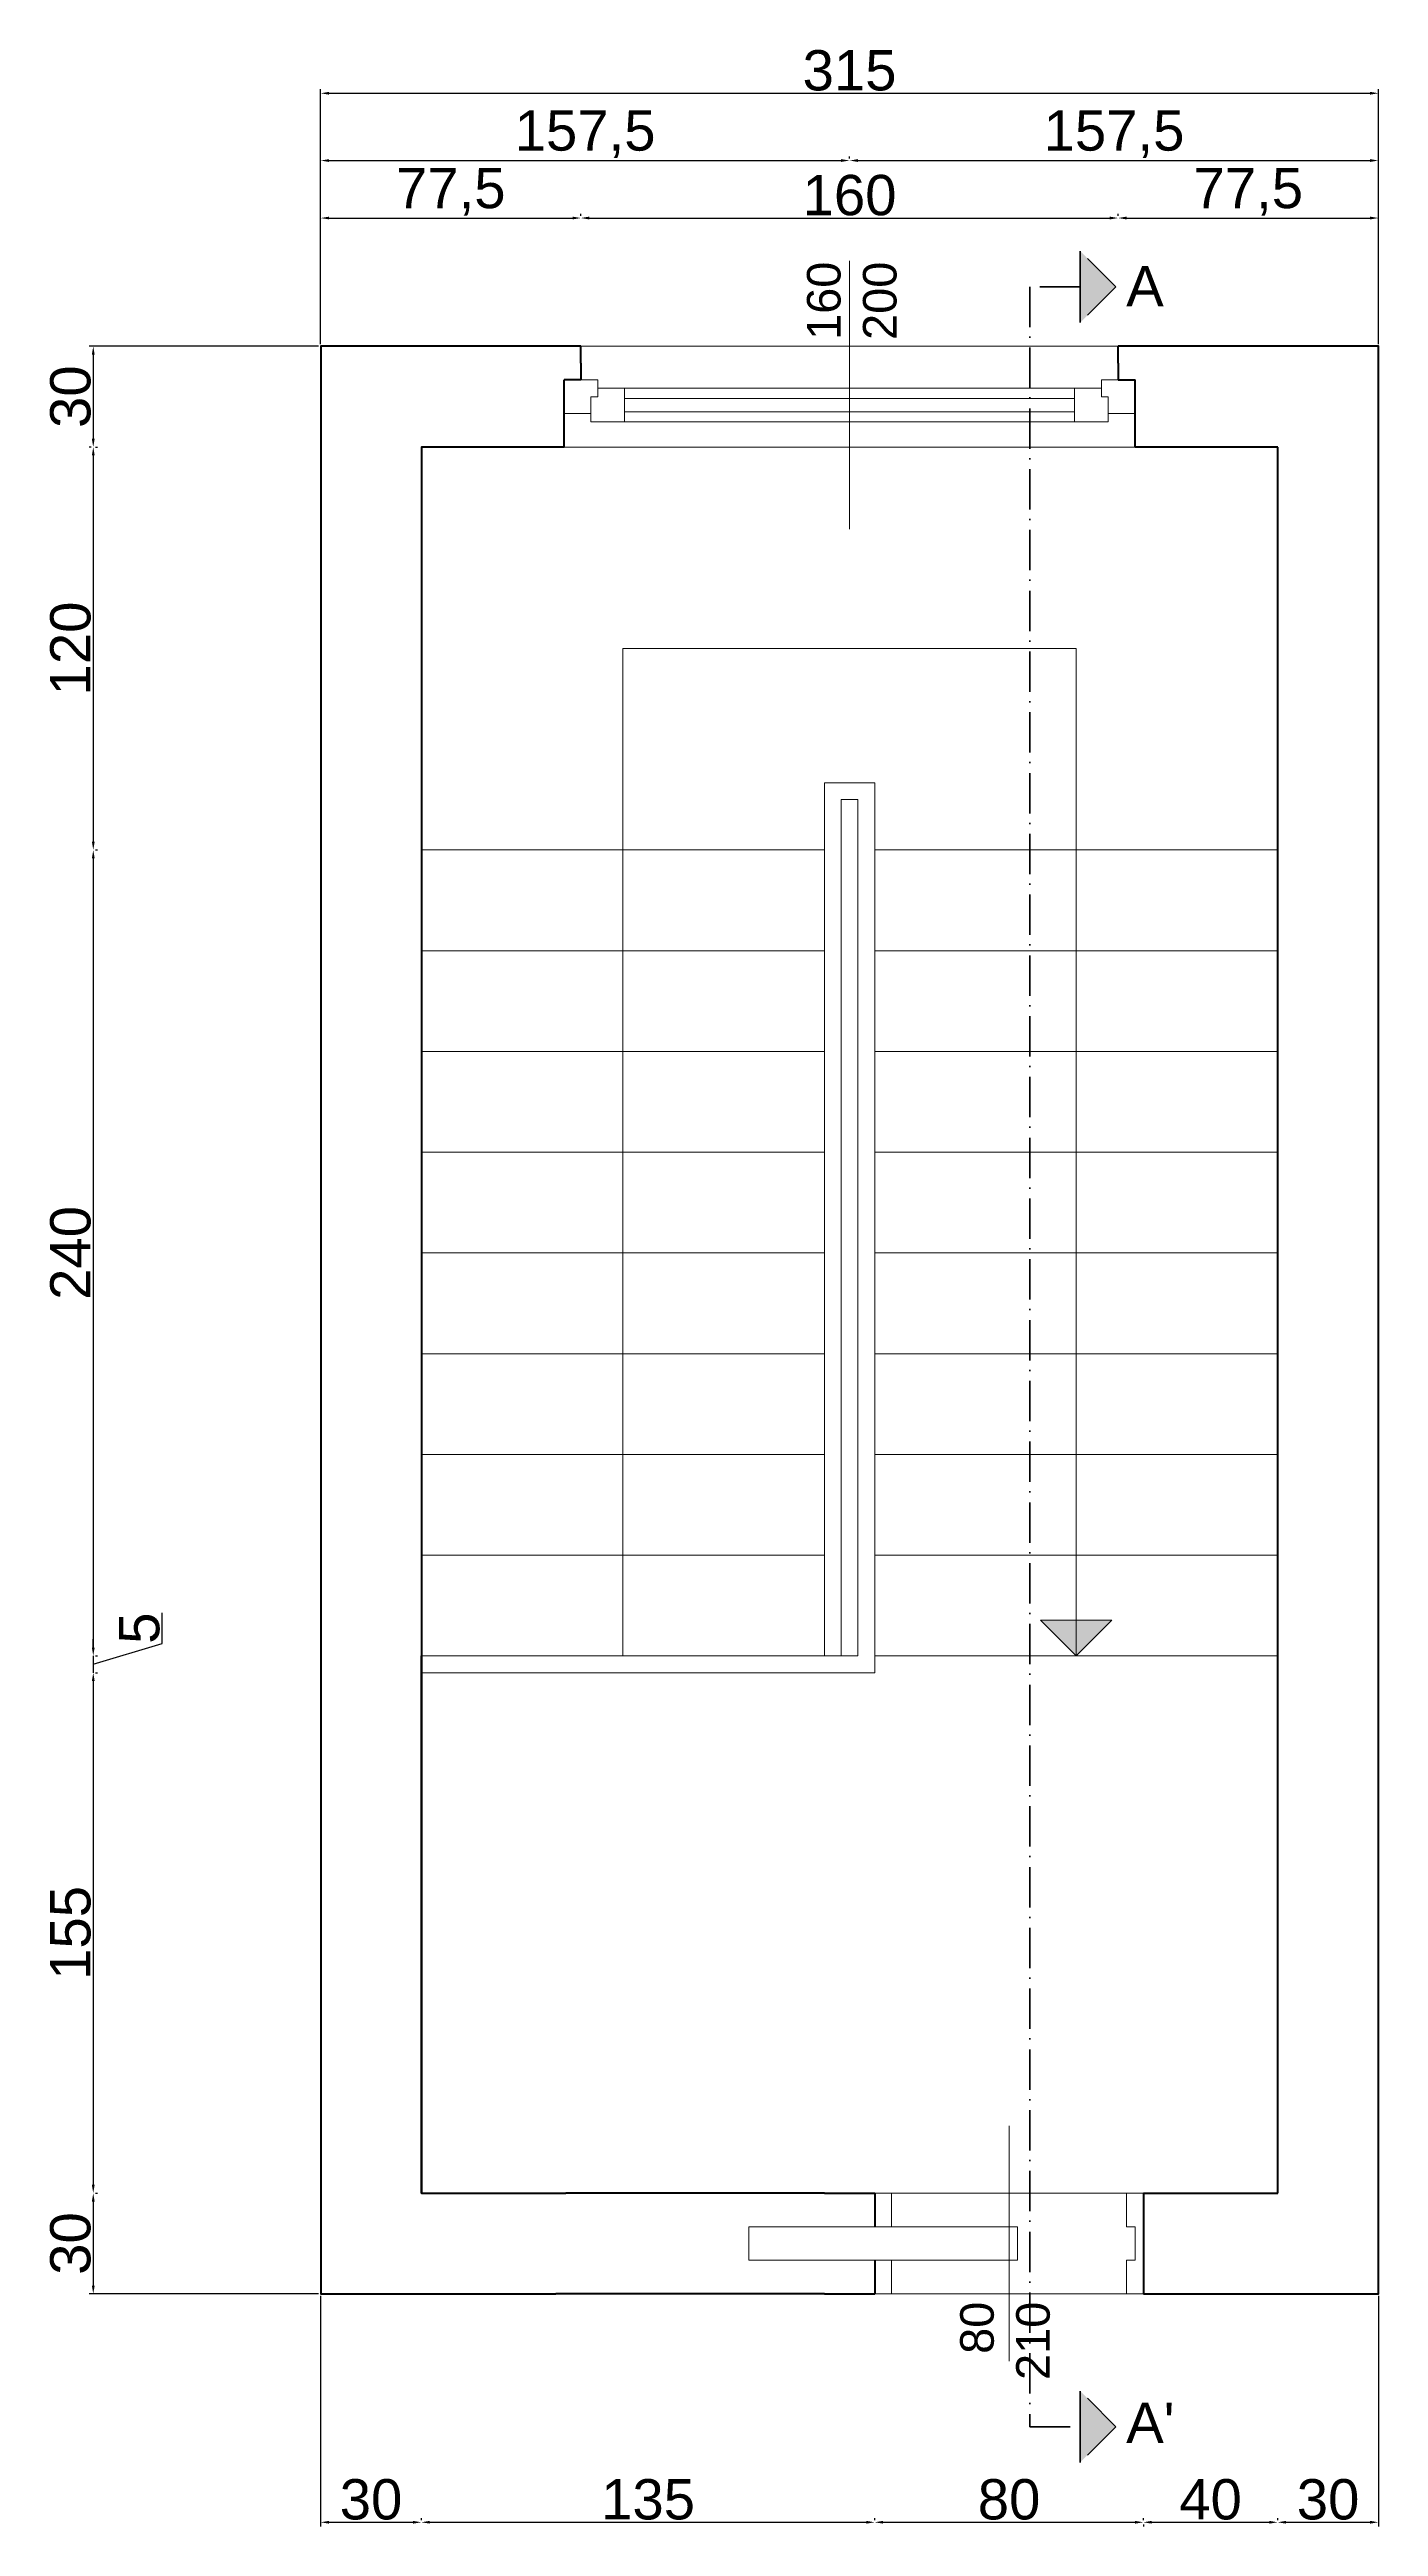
# Model space of a CAD drawing. Header units: millimetres. Extents: x -3181 to 118444, y -2683 to 27005.
# Drawn here: x 9364 to 9760, y -369 to 368 of the extents above; entities that cross this region are included whole.
import ezdxf

# ---------------------------------------------------------------- set-up
doc = ezdxf.new("R2010")
doc.units = ezdxf.units.MM
doc.linetypes.add('ACAD_ISO10W100', pattern=[18, 12, -3, 0, -3])
doc.layers.get('0').update_dxf_attribs({"lineweight": 9})
doc.layers.add('linee di sezione', color=201, linetype='ACAD_ISO10W100', lineweight=35)
doc.layers.add('muri grandi', color=7, linetype='Continuous', lineweight=40)
doc.styles.get("Standard").update_dxf_attribs({"font": 'arial.ttf'})
doc.dimstyles.new('ISO-25', dxfattribs={"dimtxt": 2.5, "dimasz": 2.5, "dimexe": 1.25, "dimexo": 0.625, "dimtad": 1, "dimtxsty": 'Standard', "dimcen": 2.5, "dimadec": 0, "dimazin": 0, "dimtfac": 1, "dimtmove": 0, "dimatfit": 3, "dimfxl": 1, "dimarcsym": 0})

msp = doc.modelspace()

# ---------------------------------------------------------------- texts
at = {"char_height": 10, "attachment_point": 1, "rotation": 90}
for s, insert in [('160\\P200', (9589.602, 281.714)), ('\\pxqr;80\\P210', (9635.218, -323.03))]:
    msp.add_mtext_dynamic_manual_height_columns(s, width=20.5139, gutter_width=12.5, heights=[0], dxfattribs=dict(at, insert=insert))
at = {"layer": 'linee di sezione', "char_height": 12, "attachment_point": 1}
for s, insert in [('A', (9684.661, 303.709)), ("A'", (9684.661, -332.547))]:
    msp.add_mtext_dynamic_manual_height_columns(s, width=26.16812, gutter_width=12.5, heights=[0], dxfattribs=dict(at, insert=insert))

# ---------------------------------------------------------------- blocks, each defined once
blk = doc.blocks.new('*D33')
at = {"color": 0, "lineweight": -2, "transparency": 16777216}
for p, q in [((9444.16, 279.81), (9375.81, 279.81)), ((9377.06, 277.31), (9377.06, 252.31)), ((9376.44, 249.81), (9375.81, 249.81))]:
    blk.add_line(p, q, dxfattribs=at)
at = {"color": 0, "transparency": 16777216}
for points in [[(9376.64, 277.31), (9377.48, 277.31), (9377.06, 279.81)], [(9376.64, 252.31), (9377.48, 252.31), (9377.06, 249.81)]]:
    blk.add_solid(points, dxfattribs=at)
at = {"layer": 'Defpoints', "color": 0, "transparency": 16777216}
for p in [(9444.78, 279.81), (9377.06, 249.81), (9377.06, 249.81)]:
    blk.add_point(p, dxfattribs=at)
at = {"color": 0, "transparency": 16777216, "insert": (9370.3, 264.81), "char_height": 2.5, "attachment_point": 5, "rotation": 90}
blk.add_mtext('{\\H4.8x;30}', dxfattribs=at)
blk = doc.blocks.new('*D19')
at = {"color": 0, "lineweight": -2, "transparency": 16777216}
for p, q in [((9377.06, 247.31), (9377.06, 132.31)), ((9377.69, 249.81), (9378.31, 249.81)), ((9377.69, 129.81), (9378.31, 129.81))]:
    blk.add_line(p, q, dxfattribs=at)
at = {"color": 0, "transparency": 16777216}
for points in [[(9376.64, 247.31), (9377.48, 247.31), (9377.06, 249.81)], [(9376.64, 132.31), (9377.48, 132.31), (9377.06, 129.81)]]:
    blk.add_solid(points, dxfattribs=at)
at = {"layer": 'Defpoints', "color": 0, "transparency": 16777216}
for p in [(9377.06, 249.81), (9377.06, 129.81), (9377.06, 129.81)]:
    blk.add_point(p, dxfattribs=at)
at = {"color": 0, "transparency": 16777216, "insert": (9370.31, 189.81), "char_height": 2.5, "attachment_point": 5, "rotation": 90}
blk.add_mtext('{\\H4.8x;120}', dxfattribs=at)
blk = doc.blocks.new('*D20')
at = {"color": 0, "lineweight": -2, "transparency": 16777216}
for p, q in [((9397.56, -106.54), (9397.56, -97.33)), ((9377.06, -107.69), (9377.06, -105.19)), ((9377.06, -112.69), (9397.56, -106.54)), ((9377.06, -110.19), (9377.06, -115.19)), ((9377.06, -110.19), (9377.06, -115.19)), ((9377.69, -110.19), (9378.31, -110.19)), ((9377.06, -117.69), (9377.06, -120.19)), ((9377.69, -115.19), (9378.31, -115.19))]:
    blk.add_line(p, q, dxfattribs=at)
at = {"color": 0, "transparency": 16777216}
for points in [[(9376.64, -107.69), (9377.48, -107.69), (9377.06, -110.19)], [(9376.64, -117.69), (9377.48, -117.69), (9377.06, -115.19)]]:
    blk.add_solid(points, dxfattribs=at)
at = {"layer": 'Defpoints', "color": 0, "transparency": 16777216}
for p in [(9377.06, -110.19), (9377.06, -115.19), (9377.06, -115.19)]:
    blk.add_point(p, dxfattribs=at)
at = {"color": 0, "transparency": 16777216, "insert": (9390.83, -101.94), "char_height": 2.5, "attachment_point": 5, "rotation": 90}
blk.add_mtext('{\\H4.8x;5}', dxfattribs=at)
blk = doc.blocks.new('*D21')
at = {"color": 0, "lineweight": -2, "transparency": 16777216}
for p, q in [((9377.06, -117.69), (9377.06, -267.69)), ((9377.69, -115.19), (9378.31, -115.19)), ((9377.69, -270.19), (9378.31, -270.19))]:
    blk.add_line(p, q, dxfattribs=at)
at = {"color": 0, "transparency": 16777216}
for points in [[(9376.64, -117.69), (9377.48, -117.69), (9377.06, -115.19)], [(9376.64, -267.69), (9377.48, -267.69), (9377.06, -270.19)]]:
    blk.add_solid(points, dxfattribs=at)
at = {"layer": 'Defpoints', "color": 0, "transparency": 16777216}
for p in [(9377.06, -115.19), (9377.06, -270.19), (9377.06, -270.19)]:
    blk.add_point(p, dxfattribs=at)
at = {"color": 0, "transparency": 16777216, "insert": (9370.31, -192.69), "char_height": 2.5, "attachment_point": 5, "rotation": 90}
blk.add_mtext('{\\H4.8x;155}', dxfattribs=at)
blk = doc.blocks.new('*D34')
at = {"color": 0, "lineweight": -2, "transparency": 16777216}
for p, q in [((9759.78, -300.81), (9759.78, -369.45)), ((9729.78, -367.57), (9729.78, -366.95)), ((9732.28, -368.2), (9757.28, -368.2))]:
    blk.add_line(p, q, dxfattribs=at)
at = {"color": 0, "transparency": 16777216}
for points in [[(9732.28, -367.78), (9732.28, -368.61), (9729.78, -368.2)], [(9757.28, -367.78), (9757.28, -368.61), (9759.78, -368.2)]]:
    blk.add_solid(points, dxfattribs=at)
at = {"layer": 'Defpoints', "color": 0, "transparency": 16777216}
for p in [(9759.78, -300.19), (9729.78, -368.2), (9759.78, -368.2)]:
    blk.add_point(p, dxfattribs=at)
at = {"color": 0, "transparency": 16777216, "insert": (9744.78, -361.44), "char_height": 2.5, "attachment_point": 5}
blk.add_mtext('{\\H4.8x;30}', dxfattribs=at)
blk = doc.blocks.new('*D35')
at = {"color": 0, "lineweight": -2, "transparency": 16777216}
for p, q in [((9444.78, -300.81), (9444.78, -369.45)), ((9447.28, -368.2), (9472.28, -368.2)), ((9474.78, -367.57), (9474.78, -366.95))]:
    blk.add_line(p, q, dxfattribs=at)
at = {"color": 0, "transparency": 16777216}
for points in [[(9447.28, -367.78), (9447.28, -368.61), (9444.78, -368.2)], [(9472.28, -367.78), (9472.28, -368.61), (9474.78, -368.2)]]:
    blk.add_solid(points, dxfattribs=at)
at = {"layer": 'Defpoints', "color": 0, "transparency": 16777216}
for p in [(9444.78, -300.19), (9474.78, -368.2), (9474.78, -368.2)]:
    blk.add_point(p, dxfattribs=at)
at = {"color": 0, "transparency": 16777216, "insert": (9459.78, -361.44), "char_height": 2.5, "attachment_point": 5}
blk.add_mtext('{\\H4.8x;30}', dxfattribs=at)
blk = doc.blocks.new('*D22')
at = {"color": 0, "lineweight": -2, "transparency": 16777216}
for p, q in [((9444.78, 318.64), (9444.78, 319.26)), ((9447.28, 318.01), (9519.78, 318.01)), ((9522.28, 318.64), (9522.28, 319.26))]:
    blk.add_line(p, q, dxfattribs=at)
at = {"color": 0, "transparency": 16777216}
for points in [[(9447.28, 318.43), (9447.28, 317.6), (9444.78, 318.01)], [(9519.78, 318.43), (9519.78, 317.6), (9522.28, 318.01)]]:
    blk.add_solid(points, dxfattribs=at)
at = {"layer": 'Defpoints', "color": 0, "transparency": 16777216}
for p in [(9444.78, 318.01), (9522.28, 318.01), (9522.28, 318.01)]:
    blk.add_point(p, dxfattribs=at)
at = {"color": 0, "transparency": 16777216, "insert": (9483.53, 325.83), "char_height": 2.5, "attachment_point": 5}
blk.add_mtext('{\\H4.8x;77,5}', dxfattribs=at)
blk = doc.blocks.new('*D23')
at = {"color": 0, "lineweight": -2, "transparency": 16777216}
for p, q in [((9522.28, 318.64), (9522.28, 319.26)), ((9524.78, 318.01), (9679.78, 318.01)), ((9682.28, 318.64), (9682.28, 319.26))]:
    blk.add_line(p, q, dxfattribs=at)
at = {"color": 0, "transparency": 16777216}
for points in [[(9524.78, 318.43), (9524.78, 317.6), (9522.28, 318.01)], [(9679.78, 318.43), (9679.78, 317.6), (9682.28, 318.01)]]:
    blk.add_solid(points, dxfattribs=at)
at = {"layer": 'Defpoints', "color": 0, "transparency": 16777216}
for p in [(9522.28, 318.01), (9682.28, 318.01), (9682.28, 318.01)]:
    blk.add_point(p, dxfattribs=at)
at = {"color": 0, "transparency": 16777216, "insert": (9602.28, 324.77), "char_height": 2.5, "attachment_point": 5}
blk.add_mtext('{\\H4.8x;160}', dxfattribs=at)
blk = doc.blocks.new('*D24')
at = {"color": 0, "lineweight": -2, "transparency": 16777216}
for p, q in [((9682.28, 318.64), (9682.28, 319.26)), ((9684.78, 318.01), (9757.28, 318.01)), ((9759.78, 280.44), (9759.78, 319.26))]:
    blk.add_line(p, q, dxfattribs=at)
at = {"color": 0, "transparency": 16777216}
for points in [[(9684.78, 318.43), (9684.78, 317.6), (9682.28, 318.01)], [(9757.28, 318.43), (9757.28, 317.6), (9759.78, 318.01)]]:
    blk.add_solid(points, dxfattribs=at)
at = {"layer": 'Defpoints', "color": 0, "transparency": 16777216}
for p in [(9682.28, 318.01), (9759.78, 318.01), (9759.78, 279.81)]:
    blk.add_point(p, dxfattribs=at)
at = {"color": 0, "transparency": 16777216, "insert": (9721.03, 325.83), "char_height": 2.5, "attachment_point": 5}
blk.add_mtext('{\\H4.8x;77,5}', dxfattribs=at)
blk = doc.blocks.new('*D25')
at = {"color": 0, "lineweight": -2, "transparency": 16777216}
for p, q in [((9444.78, 318.64), (9444.78, 336.38)), ((9447.28, 335.13), (9599.78, 335.13)), ((9602.28, 335.76), (9602.28, 336.38))]:
    blk.add_line(p, q, dxfattribs=at)
at = {"color": 0, "transparency": 16777216}
for points in [[(9447.28, 335.55), (9447.28, 334.72), (9444.78, 335.13)], [(9599.78, 335.55), (9599.78, 334.72), (9602.28, 335.13)]]:
    blk.add_solid(points, dxfattribs=at)
at = {"layer": 'Defpoints', "color": 0, "transparency": 16777216}
for p in [(9602.28, 335.13), (9602.28, 335.13), (9444.78, 318.01)]:
    blk.add_point(p, dxfattribs=at)
at = {"color": 0, "transparency": 16777216, "insert": (9523.53, 342.97), "char_height": 2.5, "attachment_point": 5}
blk.add_mtext('{\\H4.8x;157,5}', dxfattribs=at)
blk = doc.blocks.new('*D26')
at = {"color": 0, "lineweight": -2, "transparency": 16777216}
for p, q in [((9602.28, 335.76), (9602.28, 336.38)), ((9604.78, 335.13), (9757.28, 335.13)), ((9759.78, 280.44), (9759.78, 336.38))]:
    blk.add_line(p, q, dxfattribs=at)
at = {"color": 0, "transparency": 16777216}
for points in [[(9604.78, 335.55), (9604.78, 334.72), (9602.28, 335.13)], [(9757.28, 335.55), (9757.28, 334.72), (9759.78, 335.13)]]:
    blk.add_solid(points, dxfattribs=at)
at = {"layer": 'Defpoints', "color": 0, "transparency": 16777216}
for p in [(9602.28, 335.13), (9759.78, 335.13), (9759.78, 279.81)]:
    blk.add_point(p, dxfattribs=at)
at = {"color": 0, "transparency": 16777216, "insert": (9681.03, 342.97), "char_height": 2.5, "attachment_point": 5}
blk.add_mtext('{\\H4.8x;157,5}', dxfattribs=at)
blk = doc.blocks.new('*D30')
at = {"color": 0, "lineweight": -2, "transparency": 16777216}
for p, q in [((9444.78, 280.44), (9444.78, 356.42)), ((9447.28, 355.17), (9757.28, 355.17)), ((9759.78, 280.44), (9759.78, 356.42))]:
    blk.add_line(p, q, dxfattribs=at)
at = {"color": 0, "transparency": 16777216}
for points in [[(9447.28, 355.59), (9447.28, 354.75), (9444.78, 355.17)], [(9757.28, 355.59), (9757.28, 354.75), (9759.78, 355.17)]]:
    blk.add_solid(points, dxfattribs=at)
at = {"layer": 'Defpoints', "color": 0, "transparency": 16777216}
for p in [(9759.78, 355.17), (9444.78, 279.81), (9759.78, 279.81)]:
    blk.add_point(p, dxfattribs=at)
at = {"color": 0, "transparency": 16777216, "insert": (9602.28, 361.93), "char_height": 2.5, "attachment_point": 5}
blk.add_mtext('{\\H4.8x;315}', dxfattribs=at)
blk = doc.blocks.new('*D31')
at = {"color": 0, "lineweight": -2, "transparency": 16777216}
for p, q in [((9377.06, 127.31), (9377.06, -107.69)), ((9377.69, 129.81), (9378.31, 129.81)), ((9377.69, -110.19), (9378.31, -110.19))]:
    blk.add_line(p, q, dxfattribs=at)
at = {"color": 0, "transparency": 16777216}
for points in [[(9376.64, 127.31), (9377.48, 127.31), (9377.06, 129.81)], [(9376.64, -107.69), (9377.48, -107.69), (9377.06, -110.19)]]:
    blk.add_solid(points, dxfattribs=at)
at = {"layer": 'Defpoints', "color": 0, "transparency": 16777216}
for p in [(9377.06, 129.81), (9377.06, -110.19), (9377.06, -110.19)]:
    blk.add_point(p, dxfattribs=at)
at = {"color": 0, "transparency": 16777216, "insert": (9370.31, 9.81), "char_height": 2.5, "attachment_point": 5, "rotation": 90}
blk.add_mtext('{\\H4.8x;240}', dxfattribs=at)
blk = doc.blocks.new('*D32')
at = {"color": 0, "lineweight": -2, "transparency": 16777216}
for p, q in [((9377.06, -272.69), (9377.06, -297.69)), ((9377.69, -270.19), (9378.31, -270.19)), ((9444.16, -300.19), (9375.81, -300.19))]:
    blk.add_line(p, q, dxfattribs=at)
at = {"color": 0, "transparency": 16777216}
for points in [[(9376.64, -272.69), (9377.48, -272.69), (9377.06, -270.19)], [(9376.64, -297.69), (9377.48, -297.69), (9377.06, -300.19)]]:
    blk.add_solid(points, dxfattribs=at)
at = {"layer": 'Defpoints', "color": 0, "transparency": 16777216}
for p in [(9377.06, -270.19), (9377.06, -300.19), (9444.78, -300.19)]:
    blk.add_point(p, dxfattribs=at)
at = {"color": 0, "transparency": 16777216, "insert": (9370.3, -285.19), "char_height": 2.5, "attachment_point": 5, "rotation": 90}
blk.add_mtext('{\\H4.8x;30}', dxfattribs=at)
blk = doc.blocks.new('*D27')
at = {"color": 0, "lineweight": -2, "transparency": 16777216}
for p, q in [((9474.78, -367.57), (9474.78, -366.95)), ((9477.28, -368.2), (9607.28, -368.2)), ((9609.78, -367.57), (9609.78, -366.95))]:
    blk.add_line(p, q, dxfattribs=at)
at = {"color": 0, "transparency": 16777216}
for points in [[(9477.28, -367.78), (9477.28, -368.61), (9474.78, -368.2)], [(9607.28, -367.78), (9607.28, -368.61), (9609.78, -368.2)]]:
    blk.add_solid(points, dxfattribs=at)
at = {"layer": 'Defpoints', "color": 0, "transparency": 16777216}
for p in [(9474.78, -368.2), (9609.78, -368.2), (9609.78, -368.2)]:
    blk.add_point(p, dxfattribs=at)
at = {"color": 0, "transparency": 16777216, "insert": (9542.28, -361.44), "char_height": 2.5, "attachment_point": 5}
blk.add_mtext('{\\H4.8x;135}', dxfattribs=at)
blk = doc.blocks.new('*D28')
at = {"color": 0, "lineweight": -2, "transparency": 16777216}
for p, q in [((9609.78, -367.57), (9609.78, -366.95)), ((9612.28, -368.2), (9687.28, -368.2)), ((9689.78, -368.82), (9689.78, -369.45))]:
    blk.add_line(p, q, dxfattribs=at)
at = {"color": 0, "transparency": 16777216}
for points in [[(9612.28, -367.78), (9612.28, -368.61), (9609.78, -368.2)], [(9687.28, -367.78), (9687.28, -368.61), (9689.78, -368.2)]]:
    blk.add_solid(points, dxfattribs=at)
at = {"layer": 'Defpoints', "color": 0, "transparency": 16777216}
for p in [(9609.78, -368.2), (9689.78, -368.2), (9689.78, -368.2)]:
    blk.add_point(p, dxfattribs=at)
at = {"color": 0, "transparency": 16777216, "insert": (9649.78, -361.44), "char_height": 2.5, "attachment_point": 5}
blk.add_mtext('{\\H4.8x;80}', dxfattribs=at)
blk = doc.blocks.new('*D29')
at = {"color": 0, "lineweight": -2, "transparency": 16777216}
for p, q in [((9689.78, -367.57), (9689.78, -366.95)), ((9692.28, -368.2), (9727.28, -368.2)), ((9729.78, -367.57), (9729.78, -366.95))]:
    blk.add_line(p, q, dxfattribs=at)
at = {"color": 0, "transparency": 16777216}
for points in [[(9692.28, -367.78), (9692.28, -368.61), (9689.78, -368.2)], [(9727.28, -367.78), (9727.28, -368.61), (9729.78, -368.2)]]:
    blk.add_solid(points, dxfattribs=at)
at = {"layer": 'Defpoints', "color": 0, "transparency": 16777216}
for p in [(9689.78, -368.2), (9729.78, -368.2), (9729.78, -368.2)]:
    blk.add_point(p, dxfattribs=at)
at = {"color": 0, "transparency": 16777216, "insert": (9709.78, -361.44), "char_height": 2.5, "attachment_point": 5}
blk.add_mtext('{\\H4.8x;40}', dxfattribs=at)

# ---------------------------------------------------------------- dimensions: what is measured, and where the dimension line sits
for base, p1, p2, picture, middle in [((9759.783, 355.17), (9444.783, 279.813), (9759.783, 279.813), '*D30', (9602.283, 361.926)), ((9602.283, 335.133), (9444.783, 318.015), (9602.283, 335.133), '*D25', (9523.533, 342.97)), ((9522.283, 318.015), (9444.783, 318.015), (9522.283, 318.015), '*D22', (9483.533, 325.826)), ((9474.783, -368.197), (9444.783, -300.187), (9474.783, -368.197), '*D35', (9459.783, -361.441)), ((9609.783, -368.197), (9474.783, -368.197), (9609.783, -368.197), '*D27', (9542.283, -361.441)), ((9689.783, -368.197), (9609.783, -368.197), (9689.783, -368.197), '*D28', (9649.783, -361.445)), ((9729.783, -368.197), (9689.783, -368.197), (9729.783, -368.197), '*D29', (9709.783, -361.445))]:
    dim = msp.add_linear_dim(base=base, p1=p1, p2=p2, text='{\\H4.8x;<>}', dimstyle='ISO-25')
    dim.commit()
    dim.dimension.update_dxf_attribs({"geometry": picture, "text_midpoint": middle})
for base, p1, p2, picture, middle in [((9759.783, 335.133), (9602.283, 335.133), (9759.783, 279.813), '*D26', (9681.033, 342.97)), ((9759.783, 318.015), (9682.283, 318.015), (9759.783, 279.813), '*D24', (9721.033, 325.826)), ((9682.283, 318.015), (9522.283, 318.015), (9682.283, 318.015), '*D23', (9602.283, 324.766)), ((9759.783, -368.197), (9729.783, -368.197), (9759.783, -300.187), '*D34', (9744.783, -361.441))]:
    dim = msp.add_linear_dim(base=base, p1=p1, p2=p2, text='{\\H4.8x;<>}', dimstyle='ISO-25', override={"dimtmove": 1})
    dim.commit()
    dim.dimension.update_dxf_attribs({"geometry": picture, "text_midpoint": middle})
for base, p1, p2, picture, middle in [((9377.061, 249.813), (9444.783, 279.813), (9377.061, 249.813), '*D33', (9370.305, 264.813)), ((9377.061, -110.187), (9377.061, 129.813), (9377.061, -110.187), '*D31', (9370.309, 9.813)), ((9377.061, -300.187), (9377.061, -270.187), (9444.783, -300.187), '*D32', (9370.305, -285.187))]:
    dim = msp.add_linear_dim(base=base, p1=p1, p2=p2, angle=90, text='{\\H4.8x;<>}', dimstyle='ISO-25')
    dim.commit()
    dim.dimension.update_dxf_attribs({"geometry": picture, "text_midpoint": middle})
for base, p1, p2, picture, middle in [((9377.061, 129.813), (9377.061, 249.813), (9377.061, 129.813), '*D19', (9370.309, 189.813)), ((9377.061, -115.187), (9377.061, -110.187), (9377.061, -115.187), '*D20', (9390.828, -105.914)), ((9377.061, -270.187), (9377.061, -115.187), (9377.061, -270.187), '*D21', (9370.309, -192.687))]:
    dim = msp.add_linear_dim(base=base, p1=p1, p2=p2, angle=90, text='{\\H4.8x;<>}', dimstyle='ISO-25', override={"dimtmove": 1})
    dim.commit()
    dim.dimension.update_dxf_attribs({"geometry": picture, "text_midpoint": middle})

# ---------------------------------------------------------------- hatches: boundary and pattern name
h = msp.add_hatch(color=256)
h.dxf.hatch_style = 1
h.paths.add_polyline_path([(9669.783, -110.187), (9680.389, -99.581), (9669.783, -99.581), (9659.176, -99.581)])
at = {"layer": 'linee di sezione'}
h = msp.add_hatch(color=256, dxfattribs=at)
h.dxf.hatch_style = 1
h.paths.add_polyline_path([(9681.581, 297.523), (9670.974, 308.13), (9670.974, 297.523), (9670.974, 286.916)])
h = msp.add_hatch(color=256, dxfattribs=at)
h.dxf.hatch_style = 1
h.paths.add_polyline_path([(9681.581, -339.743), (9670.974, -329.137), (9670.974, -339.743), (9670.974, -350.35)])

# ---------------------------------------------------------------- linework, layer by layer
for p, q in [((9527.283, 269.813), (9522.283, 269.813)), ((9527.283, 269.813), (9527.283, 264.813)), ((9527.283, 267.313), (9677.283, 267.313)), ((9535.283, 267.313), (9535.283, 257.313)), ((9669.283, 267.313), (9669.283, 257.313)), ((9677.283, 269.813), (9677.283, 264.813)), ((9677.283, 269.813), (9682.283, 269.813)), ((9525.283, 259.813), (9517.283, 259.813)), ((9527.283, 264.813), (9525.283, 264.813)), ((9525.283, 264.813), (9525.283, 259.813)), ((9525.283, 259.813), (9525.283, 257.313)), ((9535.283, 264.313), (9669.283, 264.313)), ((9535.283, 260.313), (9669.283, 260.313)), ((9677.283, 264.813), (9679.283, 264.813)), ((9679.283, 264.813), (9679.283, 259.813)), ((9679.283, 259.813), (9687.283, 259.813)), ((9679.283, 259.813), (9679.283, 257.313)), ((9525.283, 257.313), (9679.283, 257.313)), ((9534.783, -110.187), (9534.783, 189.813)), ((9534.783, 189.813), (9669.783, 189.813)), ((9669.783, 189.813), (9669.783, -110.187)), ((9609.783, 149.813), (9594.783, 149.813)), ((9594.783, 149.813), (9594.783, 129.813)), ((9609.783, -115.187), (9609.783, 149.813)), ((9599.783, -110.187), (9599.783, 144.813)), ((9599.783, 144.813), (9604.783, 144.813)), ((9604.783, 144.813), (9604.783, -110.187)), ((9594.783, 129.813), (9474.783, 129.813)), ((9594.783, 99.813), (9594.783, 129.813)), ((9729.783, 129.813), (9609.783, 129.813)), ((9594.783, 99.813), (9474.783, 99.813)), ((9594.783, 69.813), (9594.783, 99.813)), ((9729.783, 99.813), (9609.783, 99.813)), ((9594.783, 69.813), (9474.783, 69.813)), ((9594.783, 39.813), (9594.783, 69.813)), ((9729.783, 69.813), (9609.783, 69.813)), ((9594.783, 9.813), (9474.783, 9.813)), ((9594.783, -20.187), (9594.783, 9.813)), ((9729.783, 9.813), (9609.783, 9.813)), ((9594.783, -20.187), (9474.783, -20.187)), ((9594.783, -50.187), (9594.783, -20.187)), ((9729.783, -20.187), (9609.783, -20.187)), ((9474.783, -50.187), (9594.783, -50.187)), ((9594.783, -50.187), (9594.783, -80.187)), ((9609.783, -50.187), (9729.783, -50.187)), ((9594.783, -80.187), (9474.783, -80.187)), ((9594.783, -110.187), (9594.783, -80.187)), ((9729.783, -80.187), (9609.783, -80.187)), ((9474.783, -110.187), (9594.783, -110.187)), ((9594.783, -110.187), (9604.783, -110.187)), ((9609.783, -110.187), (9729.783, -110.187)), ((9520.783, -270.187), (9517.783, -270.187)), ((9609.783, -270.187), (9689.783, -270.187)), ((9614.783, -270.187), (9614.783, -280.187)), ((9689.783, -270.187), (9684.783, -270.187)), ((9684.783, -270.187), (9684.783, -280.187)), ((9652.283, -280.187), (9572.283, -280.187)), ((9572.283, -280.187), (9572.283, -290.187)), ((9609.783, -280.187), (9614.783, -280.187)), ((9652.283, -290.187), (9652.283, -280.187)), ((9684.783, -280.187), (9687.283, -280.187)), ((9687.283, -280.187), (9687.283, -290.187)), ((9572.283, -290.187), (9652.283, -290.187)), ((9614.783, -300.187), (9614.783, -290.187)), ((9687.283, -290.187), (9684.783, -290.187)), ((9684.783, -290.187), (9684.783, -300.187))]:
    msp.add_line(p, q)
for points in [[(9602.283, 305.313), (9602.283, 225.313)], [(9682.283, 279.813), (9522.283, 279.813)], [(9687.283, 249.813), (9517.283, 249.813)], [(9594.783, 9.813), (9594.783, 39.813), (9474.783, 39.813)], [(9729.783, 9.813), (9729.783, 39.813), (9609.783, 39.813)], [(9669.783, -110.187), (9659.176, -99.581), (9669.783, -99.581)], [(9669.783, -110.187), (9680.389, -99.581), (9669.783, -99.581)], [(9609.783, -115.187), (9474.783, -115.187)], [(9649.783, -250.187), (9649.783, -320.187)], [(9609.783, -300.187), (9689.783, -300.187)]]:
    msp.add_lwpolyline(points)
for points in [[(9681.581, 297.523), (9670.974, 308.13), (9670.974, 297.523)], [(9670.974, 297.523), (9655.974, 297.523), (9655.974, -339.743), (9670.974, -339.743)], [(9681.581, 297.523), (9670.974, 286.916), (9670.974, 297.523)], [(9681.581, -339.743), (9670.974, -329.137), (9670.974, -339.743)], [(9681.581, -339.743), (9670.974, -350.35), (9670.974, -339.743)]]:
    msp.add_lwpolyline(points, dxfattribs=at)
at = {"layer": 'muri grandi'}
for p, q in [((9522.283, 274.813), (9522.283, 279.813)), ((9522.283, 274.813), (9522.283, 269.813)), ((9682.283, 274.813), (9682.283, 279.813)), ((9682.283, 274.813), (9682.283, 269.813)), ((9517.283, 249.813), (9517.283, 269.813)), ((9522.283, 269.813), (9517.283, 269.813)), ((9682.283, 269.813), (9687.283, 269.813)), ((9687.283, 249.813), (9687.283, 269.813)), ((9729.783, -270.187), (9729.783, 249.813)), ((9474.783, -270.187), (9517.783, -270.187)), ((9594.783, -270.187), (9517.783, -270.187)), ((9594.783, -270.187), (9609.783, -270.187)), ((9609.783, -270.187), (9609.783, -280.187)), ((9689.783, -270.187), (9729.783, -270.187)), ((9689.783, -270.187), (9689.783, -300.187)), ((9609.783, -290.187), (9609.783, -300.187)), ((9517.783, -300.187), (9514.783, -300.187)), ((9594.783, -300.187), (9517.783, -300.187))]:
    msp.add_line(p, q, dxfattribs=at)
for points in [[(9522.283, 279.813), (9444.783, 279.813), (9444.783, -300.187), (9514.783, -300.187)], [(9689.783, -300.187), (9759.783, -300.187), (9759.783, 279.813), (9682.283, 279.813)], [(9517.283, 249.813), (9474.783, 249.813), (9474.783, -270.187), (9474.783, -110.187)], [(9729.783, 249.813), (9687.283, 249.813)], [(9594.783, -300.187), (9609.783, -300.187)]]:
    msp.add_lwpolyline(points, dxfattribs=at)

msp.set_redraw_order([(e.dxf.handle, doc.entitydb.next_handle()) for e in msp.query("TEXT MTEXT ATTDEF DIMENSION ARC_DIMENSION")])  # texts and dimensions are drawn at this point

doc.saveas('drawing.dxf')
